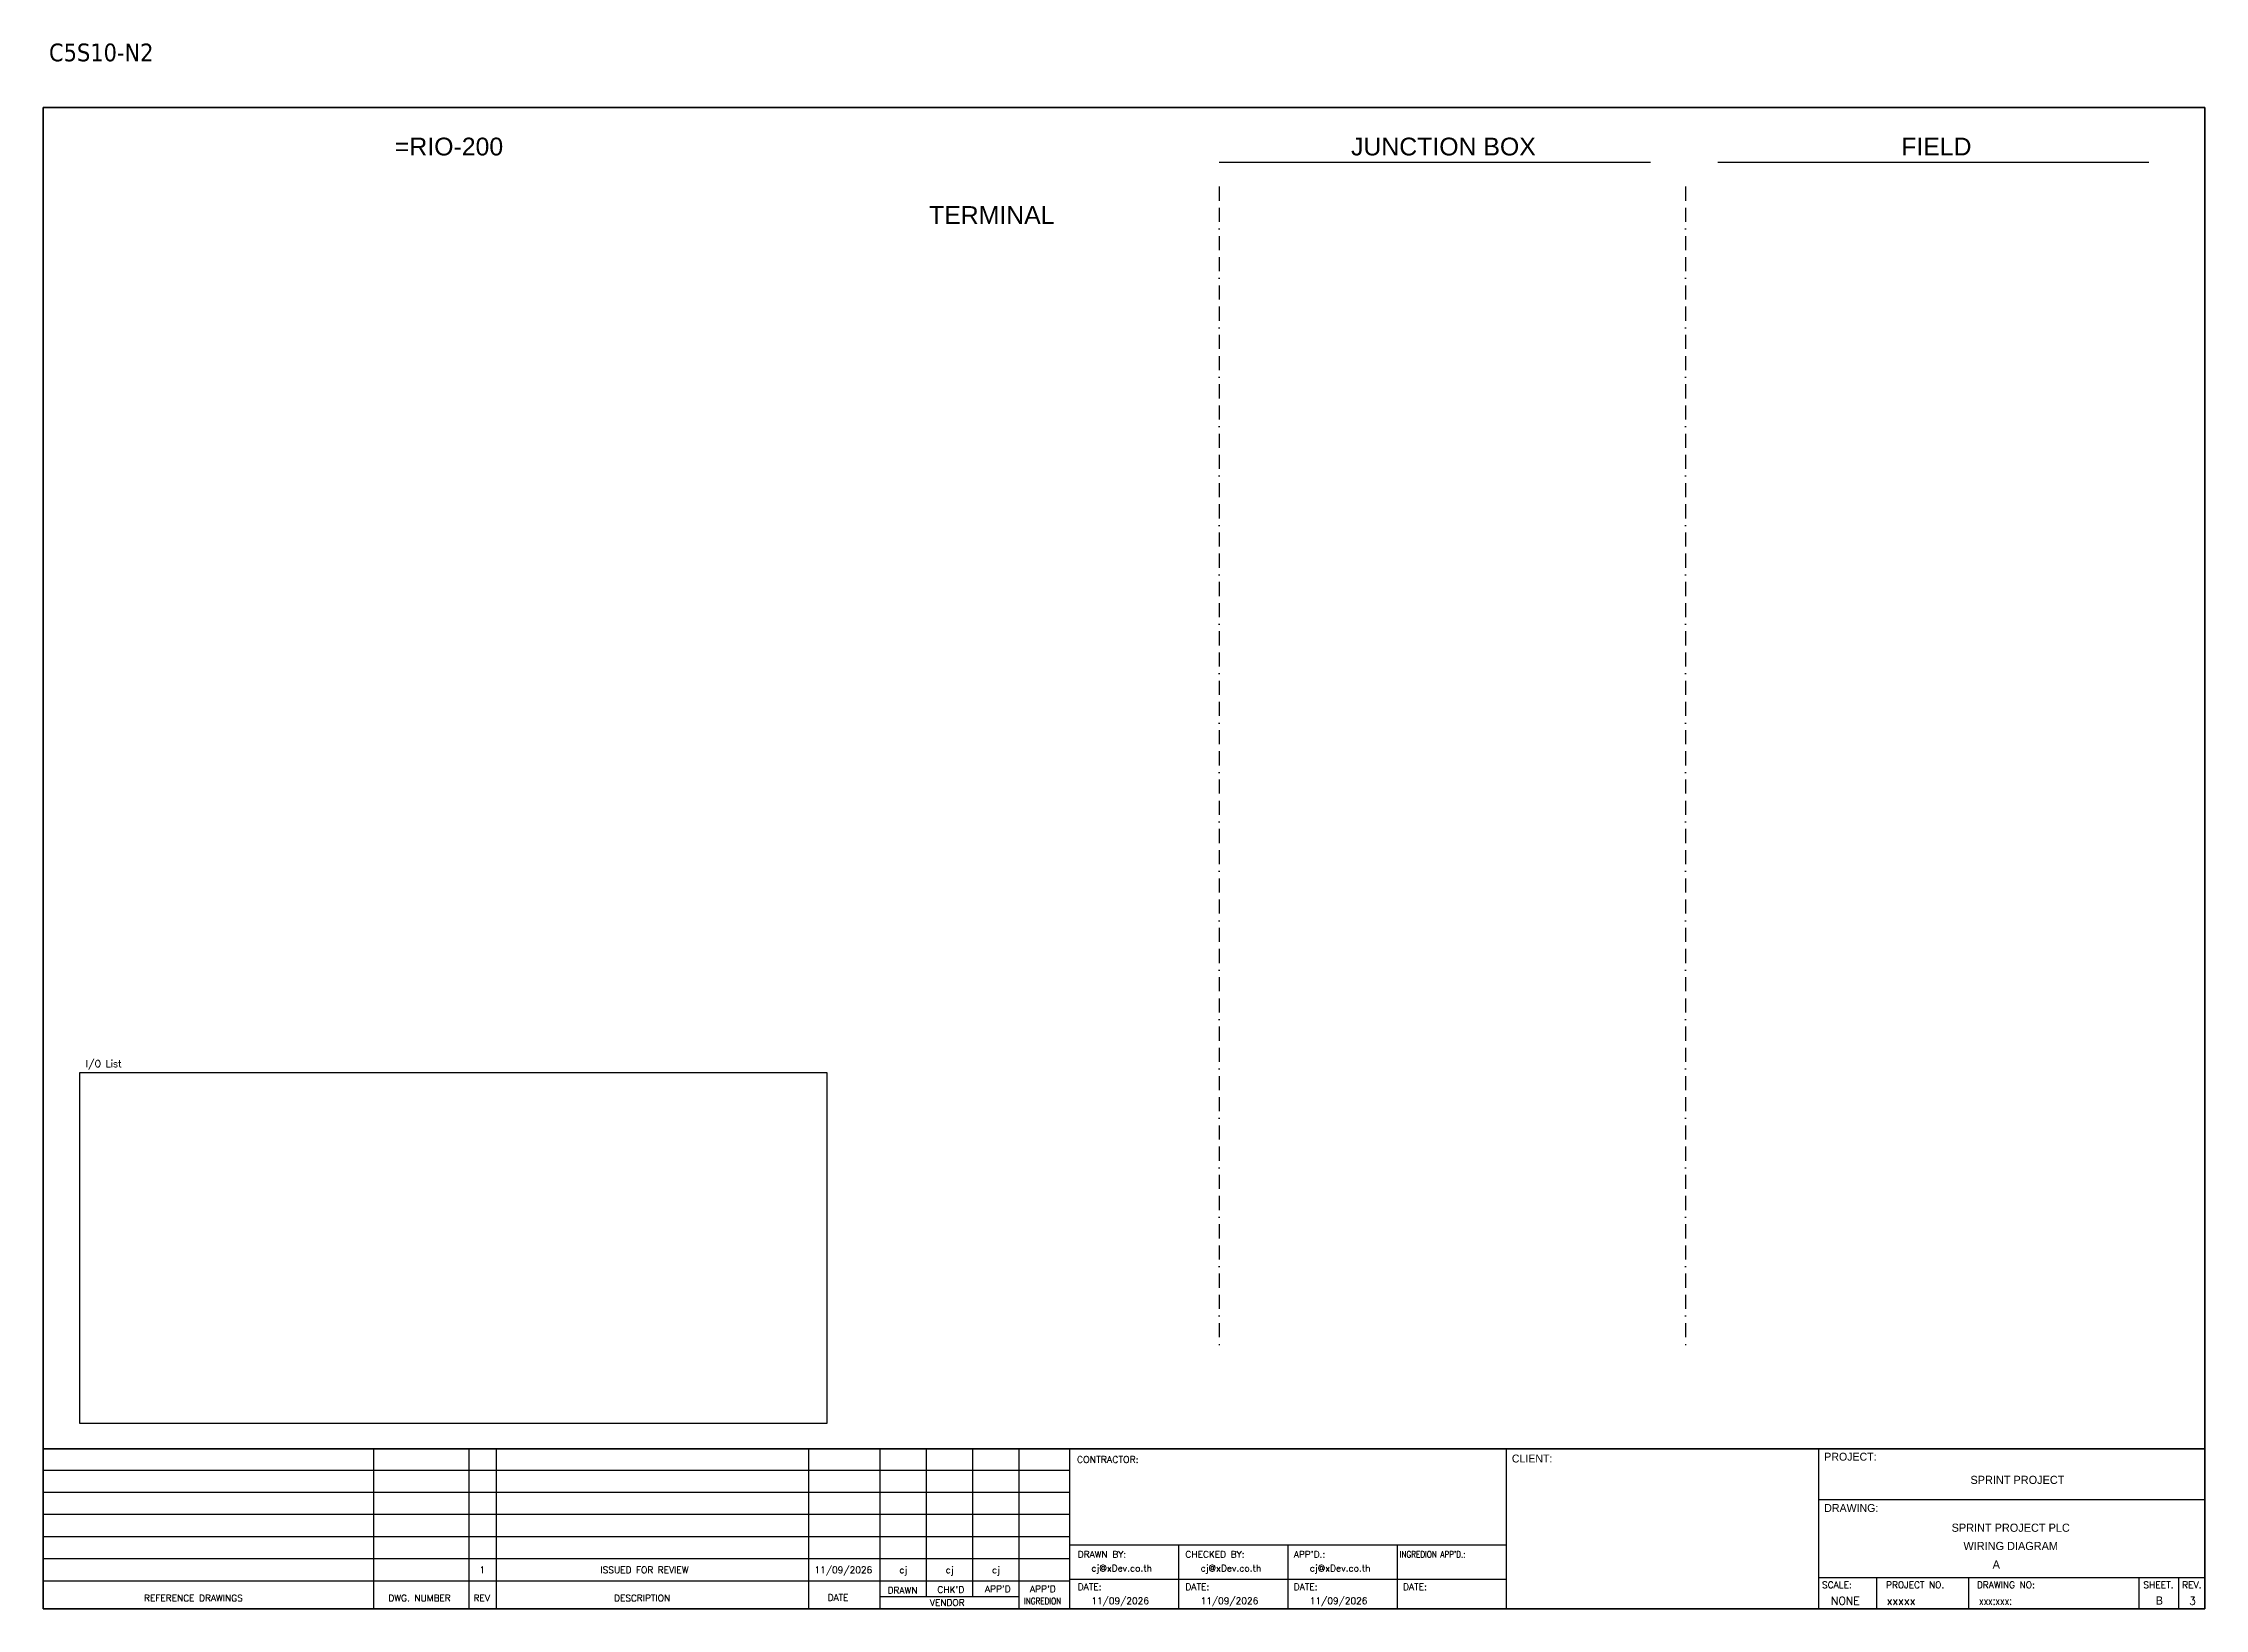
# Model space of a CAD drawing. Header units: millimetres. Extents: x 0 to 62600, y 0 to 14837.
# Drawn here: x 41933 to 45826, y 0 to 2820 of the extents above; entities that cross this region are included whole.
import ezdxf
from ezdxf.enums import TextEntityAlignment as Align

# ---------------------------------------------------------------- set-up
doc = ezdxf.new("R2010")
doc.units = ezdxf.units.MM
doc.linetypes.add('BORDERX2', pattern=[88.9, 25.4, -12.7, 25.4, -12.7, 0, -12.7])
for name, color, linetype in [('GT_1', 9, 'Continuous'), ('HELPPOINT', 7, 'Continuous'), ('MEMBER', 7, 'Continuous'), ('x01001-FrameArea', 2, 'BORDERX2')]:
    doc.layers.add(name, color=color, linetype=linetype)
doc.styles.add('HTX11', font='O8111901')
doc.styles.add('ROMANS', font='romans.shx', dxfattribs={"width": 0.85, "height": 25})
doc.styles.get("Standard").update_dxf_attribs({"font": 'arial.ttf'})
doc.styles.add('Tahoma', font='')
doc.styles.get('Tahoma').set_extended_font_data('Tahoma')

msp = doc.modelspace()

# ---------------------------------------------------------------- texts
at = {"color": 2, "style": 'Tahoma'}
msp.add_text('C5S10-N2', height=32, dxfattribs=at).set_placement((41943.4, 2787.3))
at = {"color": 2}
for s, p in [('=RIO-200', (42566.4, 2617.8)), ('JUNCTION BOX', (44288.6, 2617.8)), ('FIELD', (45279.5, 2617.8)), ('TERMINAL', (43528.5, 2494.4))]:
    msp.add_text(s, height=32, dxfattribs=at).set_placement(p)
at = {"color": 4, "ltscale": 100, "style": 'HTX11'}
for s, p in [('SPRINT PROJECT', (45488.9, 232.2)), ('SPRINT PROJECT PLC', (45476.8, 146)), ('WIRING DIAGRAM', (45476.8, 113.1))]:
    msp.add_text(s, height=14.693, dxfattribs=at).set_placement(p, align=Align.MIDDLE_CENTER)
at = {"style": 'HTX11'}
for tag, text, height, p in [('A', 'A', 14.8, (45450.8, 79.8)), ('B', 'CHASSIS C5 SLOT 10', 14.821, (45744.6, 14.9))]:
    msp.add_attdef(tag, text=text, height=height, dxfattribs=at).set_placement(p, align=Align.MIDDLE_CENTER)
at = {"layer": 'GT_1', "color": 4, "style": 'HTX11'}
for s, p in [('CLIENT:', (44578.3, 263.5)), ('PROJECT:', (45141, 266.8)), ('DRAWING:', (45141, 174.4))]:
    msp.add_text(s, height=14.25, dxfattribs=at).set_placement(p)
at = {"layer": 'MEMBER', "color": 4, "ltscale": 0.8, "style": 'ROMANS'}
for s, height, p in [('I/O List', 12.35, (42009.6, 975.6)), ('CONTRACTOR:', 12.35, (43794.9, 262.7)), ('DRAWN BY:', 11.88, (43796.4, 92.1)), ('cj@xDev.co.th', 11.875, (43820.8, 67.2)), ('CHECKED BY:', 11.875, (43990.3, 92.1)), ('cj@xDev.co.th', 11.875, (44017.6, 67.2)), ("APP'D.:", 11.88, (44185.5, 92.1)), ('cj@xDev.co.th', 11.875, (44214.3, 67.2)), ('DRAWN', 11.88, (43453.8, 27.3)), ("CHK'D", 11.88, (43543.6, 28.5)), ("APP'D", 11.88, (43629.2, 29.7)), ("APP'D", 11.88, (43710.4, 29.7)), ('DATE:', 11.88, (43796.4, 33.6)), ('DATE:', 11.88, (43990.3, 33.6)), ('DATE:', 11.88, (44185.5, 33.6)), ('DATE:', 11.88, (44382.3, 33.6)), ('SCALE:', 11.88, (45137, 37.1)), ('PROJECT NO.', 11.875, (45252.2, 37.1)), ('DRAWING NO:', 11.875, (45415.9, 37.1)), ('SHEET.', 12, (45715.7, 37.1)), ('REV.', 12, (45785.6, 37.1)), ('REFERENCE DRAWINGS', 11.875, (42114.4, 13.4)), ('DWG. NUMBER', 11.875, (42554.6, 13.4)), ('REV', 11.88, (42708.1, 13.4)), ('DESCRIPTION', 11.875, (42961, 13.4)), ('DATE', 11.88, (43345.8, 14.2)), ('VENDOR', 11.88, (43529.9, 5.1)), ('11/09/2026', 11.88, (43820.8, 8.5)), ('11/09/2026', 11.88, (44017.6, 8.5)), ('11/09/2026', 11.88, (44214.3, 8.5)), ('NONE', 14.23, (45153, 7.3)), ('xxxxx', 14.23, (45253.4, 7.3))]:
    msp.add_text(s, height=height, dxfattribs=at).set_placement(p)
for s, height, p in [('11/09/2026', 11.88, (43374.2, 69.9)), ('1', 11.9, (42723.9, 69.9)), ('ISSUED FOR REVIEW', 11.875, (43016, 69.9)), ('cj', 11.88, (43482.1, 69.9)), ('cj', 11.88, (43565.7, 69.9)), ('cj', 11.88, (43649.2, 69.9))]:
    msp.add_text(s, height=height, dxfattribs=at).set_placement(p, align=Align.MIDDLE_CENTER)
at = {"layer": 'MEMBER', "color": 4, "ltscale": 0.8, "style": 'ROMANS', "width": 0.8}
for s, height, p in [("INGREDION APP'D.:", 11.875, (44376.3, 92.1)), ('INGREDION', 11.88, (43699.6, 8)), ('xxx:xxx:', 14.23, (45419.6, 7.3))]:
    msp.add_text(s, height=height, dxfattribs=at).set_placement(p)
at = {"layer": 'MEMBER', "color": 4, "ltscale": 0.8, "style": 'ROMANS'}
msp.add_text('3', height=14.2, dxfattribs=at).set_placement((45804.2, 7.3), align=Align.CENTER)

# ---------------------------------------------------------------- linework, layer by layer
for p, q in [((44051.3, 2605.7), (44828, 2605.7)), ((44949, 2605.7), (45725.8, 2605.7))]:
    msp.add_line(p, q)
at = {"color": 4}
for p, q in [((45235.3, 56.1), (45235.3, 0)), ((45400.6, 56.1), (45400.6, 0))]:
    msp.add_line(p, q, dxfattribs=at)
at = {"color": 4, "ltscale": 0.5}
for p, q in [((45707.7, 56.1), (45707.7, 0)), ((45707.7, 56.1), (45707.7, 0)), ((45778.9, 56.1), (45778.9, 0)), ((45778.9, 56.1), (45778.9, 0))]:
    msp.add_line(p, q, dxfattribs=at)
msp.add_lwpolyline([(41998.7, 965.9), (43344.5, 965.9), (43344.5, 333.8), (41998.7, 333.8)], close=True)
at = {"layer": 'GT_1', "color": 4}
for p, q in [((42528.4, 0), (42528.4, 288.2)), ((42700.3, 0), (42700.3, 288.2)), ((42749.5, 0), (42749.5, 288.2)), ((43312.1, 0), (43312.1, 288.2)), ((43440.4, 0), (43440.4, 288.2)), ((43524, 21.8), (43524, 288.2)), ((43607.5, 21.8), (43607.5, 288.2)), ((43690.8, 0), (43690.8, 288.2)), ((43781.8, 0), (43781.8, 288.2)), ((44568.8, 0), (44568.8, 288.2)), ((45131.1, 0), (45131.1, 288.2)), ((45131.1, 0), (45131.1, 288.2)), ((45131.1, 0), (45131.1, 288.2)), ((43781.8, 249.3), (41933, 249.3)), ((43781.8, 209.5), (41933, 209.5)), ((43781.8, 169.6), (41933, 169.6)), ((43781.8, 129.7), (41933, 129.7)), ((43781.8, 89.7), (41933, 89.7)), ((44568.8, 114.3), (43781.8, 114.3)), ((43978.6, 0), (43978.6, 114.3)), ((44175.3, 0), (44175.3, 114.3)), ((44372.1, 0), (44372.1, 114.3)), ((43781.7, 49.8), (41933, 49.8)), ((44568.8, 52.9), (43781.8, 52.9)), ((45131.1, 56.1), (45826.3, 56.1)), ((43690.8, 21.8), (43440.4, 21.8))]:
    msp.add_line(p, q, dxfattribs=at)
at = {"layer": 'HELPPOINT', "color": 4, "lineweight": 35}
for p, q in [((41933, 0), (41933, 2704.2)), ((41933, 2704.2), (45826.3, 2704.2)), ((41933, 0), (41933, 2704.2)), ((41933, 2704.2), (45826.3, 2704.2)), ((45826.3, 2704.2), (45826.3, 0)), ((45826.3, 2704.2), (45826.3, 0)), ((45826.3, 0), (41933, 0)), ((45826.3, 0), (41933, 0))]:
    msp.add_line(p, q, dxfattribs=at)
at = {"layer": 'HELPPOINT', "color": 4}
for p, q in [((45131.1, 196.6), (45826.3, 196.6)), ((45131.1, 196.6), (45826.3, 196.6)), ((45131.1, 56.1), (45826.3, 56.1))]:
    msp.add_line(p, q, dxfattribs=at)
at = {"layer": 'MEMBER', "color": 4, "lineweight": 35}
msp.add_line((41933, 288.2), (45826.3, 288.2), dxfattribs=at)
msp.add_line((41933, 288.2), (45826.3, 288.2), dxfattribs=at)
at = {"layer": 'MEMBER', "color": 4}
for p, q in [((45131.1, 196.6), (45826.3, 196.6)), ((45131.1, 196.6), (45826.3, 196.6)), ((45131.1, 56.1), (45826.3, 56.1)), ((45131.1, 56.1), (45826.3, 56.1))]:
    msp.add_line(p, q, dxfattribs=at)
at = {"layer": 'x01001-FrameArea'}
for p, q in [((44051.3, 2561.6), (44051.3, 475.1)), ((44891.1, 2561.6), (44891.1, 475.1))]:
    msp.add_line(p, q, dxfattribs=at)

msp.set_redraw_order([(e.dxf.handle, doc.entitydb.next_handle()) for e in msp.query("TEXT MTEXT ATTDEF DIMENSION ARC_DIMENSION")])  # texts and dimensions are drawn at this point

doc.saveas('drawing.dxf')
